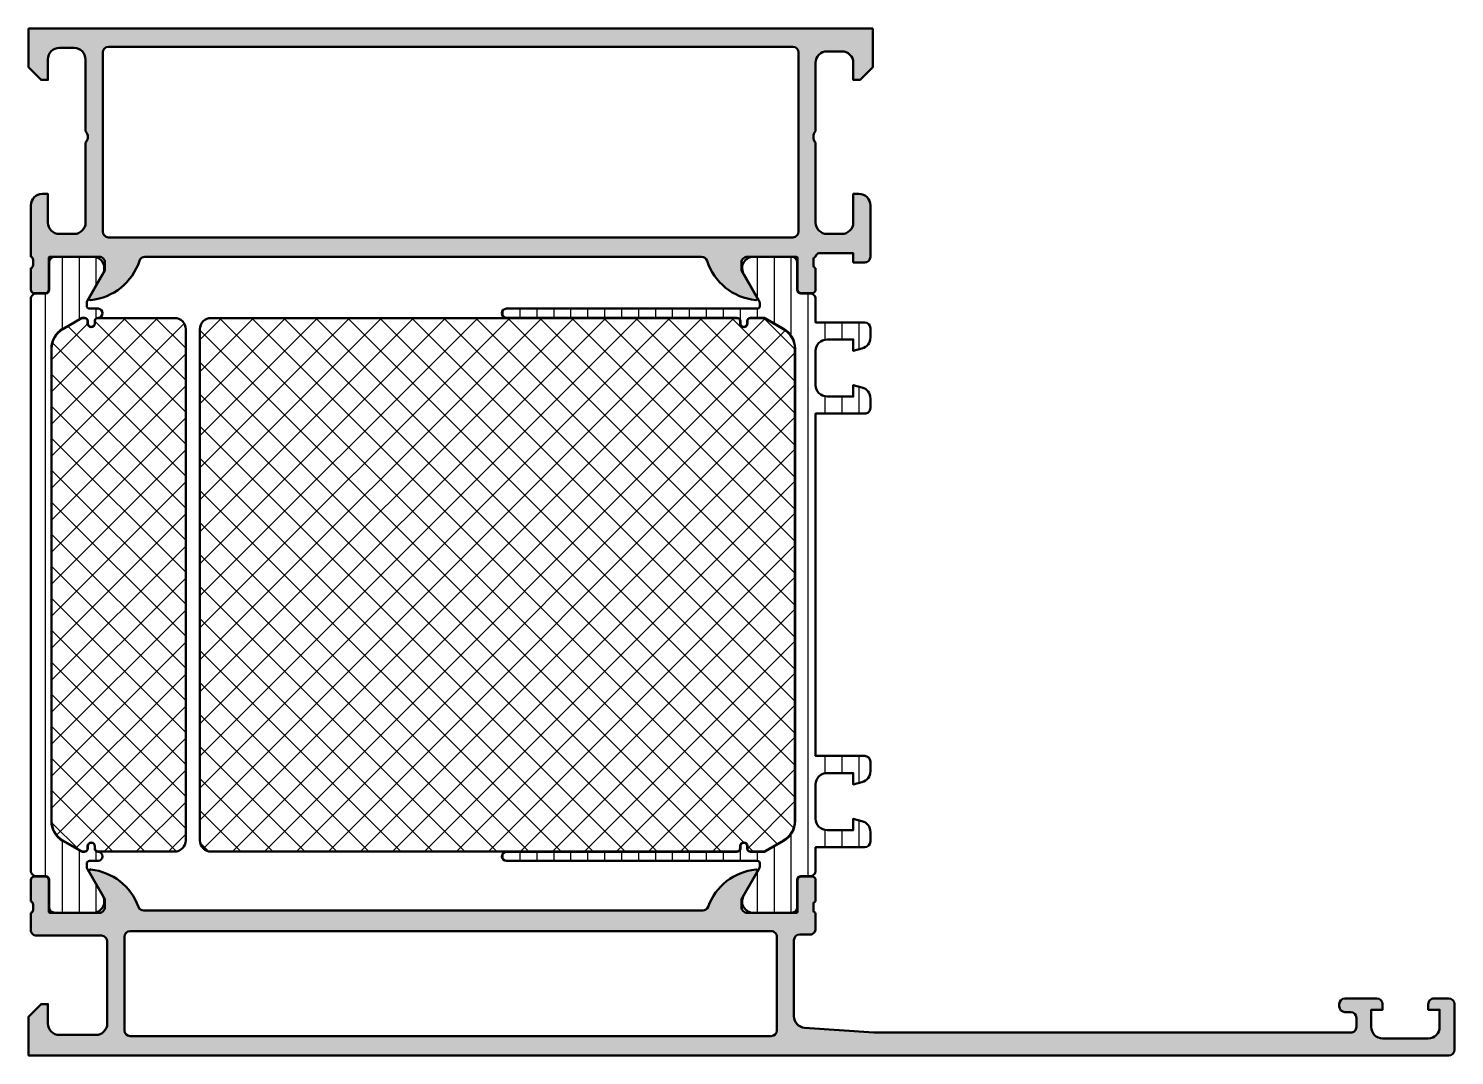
# Model space of a CAD drawing. Extents: x 0 to 125, y 0 to 90.
import ezdxf

# ---------------------------------------------------------------- set-up
doc = ezdxf.new("R2010")
doc.units = 0
for name, color, linetype, lineweight in [('0S-Alu contour', 7, 'Continuous', 50), ('0S-Alu hatch', 252, 'Continuous', 25), ('0S-Plastic contour', 254, 'Continuous', 50), ('0S-Plastic hatch', 253, 'Continuous', 25), ('0S-PT contour', 91, 'Continuous', 50), ('0S-PT hatch', 103, 'Continuous', 25)]:
    doc.layers.add(name, color=color, linetype=linetype, lineweight=lineweight)
pattern_1 = [(135, (0, 0), (-1.403165018917055, -1.403165018917055), []), (225, (0, 0), (1.403165018917055, -1.403165018917055), [])]
pattern_2 = [(90, (0, 0), (-1.4859, 0), [])]

# ---------------------------------------------------------------- blocks, each defined once
blk = doc.blocks.new('442250__46EB0185_D9AA_44B8_A478_DDF43CB1D770_')
at = {"layer": '0S-PT hatch'}
h = blk.add_hatch(dxfattribs=at)
h.set_pattern_fill('ANSI37', color=256, scale=0.625, angle=90, style=0)
h.set_pattern_definition(pattern_1)
edge = h.paths.add_edge_path()
edge.add_line((48.46373916375567, 64.63029503339224), (16.00000000001704, 64.63020331971985))
edge.add_arc((15.99999999999992, 63.65020331971987), 0.9799999999999826, 89.99999999899904, 180)
edge.add_line((15.01999999999994, 63.65020331971987), (15.01999999999994, 18.8497966802817))
edge.add_arc((15.99999997175049, 18.84979665203216), 0.9799999717505482, 179.9999982924527, 269.9999983483891)
edge.add_line((15.99999994350097, 17.86979668028162), (48.4637389539429, 17.86988838867766))
edge.add_line((48.4637389539429, 17.86988838867766), (62.10003318809844, 17.86999291809451))
edge.add_arc((62.10003318809839, 18.14999291809453), 0.2800000000000153, 270.0000000000116, 360)
edge.add_line((62.3800331880984, 18.14999291809459), (62.38003318809846, 18.35056371338082))
edge.add_ellipse((62.69946239281222, 18.35056371338082), major_axis=(-0.3194292047137636, 0), ratio=1, start_angle=180, end_angle=360, ccw=False)
edge.add_line((63.01889159752598, 18.35056371338082), (63.01889159752597, 18.14999291809458))
edge.add_arc((63.29888450317916, 18.14999291809455), 0.279992905653188, 180, 266.4872099681869)
edge.add_line((63.28172895991173, 17.87052607828826), (64.46501280946046, 17.87052607828827))
edge.add_arc((64.46501280946046, 18.05052607828831), 0.1800000000000459, 270, 299.9999999999981)
edge.add_line((64.55501280946048, 17.89464150560707), (66.18999999999998, 18.83860180018667))
edge.add_arc((65.20000000000006, 20.55333209967989), 1.979999999999991, 299.9999999999976, 360)
edge.add_line((67.18000000000005, 20.55333209967982), (67.17999999999999, 61.94666790036881))
edge.add_arc((65.19999999999995, 61.94666790036889), 1.980000000000046, 0, 59.99999999999756)
edge.add_line((66.19000000000004, 63.66139819986208), (64.55501280946048, 64.60535849444156))
edge.add_arc((64.46501280946053, 64.44947392176054), 0.1799999999998163, 59.99999999998587, 89.99999999998644)
edge.add_line((64.46501280946057, 64.62947392176036), (63.2817423082165, 64.62947392175741))
edge.add_arc((63.2988986918934, 64.34999291811812), 0.2800070943674218, 93.51278409638604, 180)
edge.add_line((63.01889159752597, 64.34999291811816), (63.01889159752598, 64.14942212283192))
edge.add_ellipse((62.69892478562439, 64.14942212283192), major_axis=(-0.3199668119015868, 0), ratio=1, start_angle=0, end_angle=180, ccw=False)
edge.add_line((62.37895797372281, 64.14942212283192), (62.37895797372281, 64.34999291807098))
edge.add_arc((62.09855141099128, 64.34999299473101), 0.2804065627315529, 1.56732007246e-05, 89.99998433597528)
edge.add_line((62.0985514876513, 64.63039955746255), (48.46373916375567, 64.63029503339224))
at = {"layer": '0S-PT contour', "color": 7}
for points in [[(48.46373916375567, 64.63029503339224), (16.00000000001704, 64.63020331971985)], [(62.0985514876513, 64.63039955746255), (48.46373916375567, 64.63029503339224)], [(62.37895797372281, 64.14942212283192), (62.37895797372281, 64.34999291807098)], [(63.01889159752597, 64.34999291811816), (63.01889159752598, 64.14942212283192)], [(64.46501280946057, 64.62947392176036), (63.2817423082165, 64.62947392175741)], [(66.19000000000004, 63.66139819986208), (64.55501280946048, 64.60535849444156)], [(15.01999999999994, 63.65020331971987), (15.01999999999994, 18.84979668028169)], [(67.18000000000005, 20.55333209967982), (67.17999999999999, 61.94666790036881)], [(64.55501280946048, 17.89464150560707), (66.18999999999998, 18.83860180018667)], [(15.99999994350097, 17.86979668028162), (48.4637389539429, 17.86988838867766), (62.10003318809844, 17.86999291809451)], [(62.3800331880984, 18.14999291809459), (62.38003318809846, 18.35056371338082)], [(63.01889159752598, 18.35056371338082), (63.01889159752597, 18.14999291809458)], [(63.28172895991173, 17.87052607828826), (64.46501280946046, 17.87052607828827)]]:
    blk.add_lwpolyline(points, dxfattribs=at)
for centre, radius, start, end in [((15.99999999999992, 63.65020331971987), 0.9799999999999826, 89.99999999899904, 180), ((62.09855141099128, 64.34999299473101), 0.2804065627315529, 1.56732007246e-05, 89.99998433597528), ((63.2988986918934, 64.34999291811812), 0.2800070943674218, 93.51278409638604, 180), ((64.46501280946053, 64.44947392176054), 0.1799999999998163, 59.99999999998587, 89.99999999998644), ((65.19999999999995, 61.94666790036889), 1.980000000000046, 0, 59.99999999999756), ((65.20000000000006, 20.55333209967989), 1.979999999999991, 299.9999999999976, 0), ((15.99999997175049, 18.84979665203216), 0.9799999717505482, 179.9999982924527, 269.9999983483891), ((62.10003318809839, 18.14999291809453), 0.2800000000000153, 270.0000000000116, 0), ((63.29888450317916, 18.14999291809455), 0.279992905653188, 180, 266.4872099681869), ((64.46501280946046, 18.05052607828831), 0.1800000000000459, 270, 299.9999999999981)]:
    blk.add_arc(centre, radius, start, end, dxfattribs=at)
at = {"layer": '0S-PT contour', "color": 7, "extrusion": (0, 0, -1)}
for centre, radius, start, end in [((-62.69892478562439, 64.14942212283192), 0.3199668119015868, 180, 0), ((-62.69946239281222, 18.35056371338082), 0.3194292047137637, 0, 180)]:
    blk.add_arc(centre, radius, start, end, dxfattribs=at)
blk = doc.blocks.new('462320__40E64D58_705A_4956_896D_1532412B8178_')
at = {"layer": '0S-Alu hatch'}
h = blk.add_hatch(color=256, dxfattribs=at)
edge = h.paths.add_edge_path()
edge.add_ellipse((68.10000000000002, 3.431119203401289), major_axis=(-0.9999999999999974, 0), ratio=1, start_angle=0, end_angle=85.91438322002472, ccw=False)
edge.add_line((67.10000000000002, 3.43111920340128), (67.1, 10.09999999999999))
edge.add_ellipse((67.6, 10.1), major_axis=(-0.5, 0), ratio=1, start_angle=270, end_angle=360, ccw=False)
edge.add_line((67.6, 10.6), (68.49999999999999, 10.6))
edge.add_arc((68.5, 11.1), 0.5, 269.9999999999984, 360)
edge.add_line((69, 11.09999999999999), (69.00000000000001, 12.49999999999996))
edge.add_ellipse((69.07883644654306, 12.7675205919931), major_axis=(-0.2788950563274501, 0), ratio=1, start_angle=-1.1645893740912925, end_angle=73.58012358050729, ccw=False)
edge.add_line((68.799999, 12.77318899999144), (68.79999899999997, 13.22678299999147))
edge.add_ellipse((69.07886709564316, 13.23244365946848), major_axis=(-0.2789255417371709, 0), ratio=1, start_angle=-73.57540544464479, end_angle=1.1628700728767853, ccw=False)
edge.add_line((68.99999999999999, 13.49998699999144), (69.00000000000001, 15.37999799999997))
edge.add_arc((68.69999999999999, 15.37999799999996), 0.3000000000000256, 0, 90.00000000000273)
edge.add_line((68.69999999999997, 15.67999799999998), (67.72002568095722, 15.67999799999998))
edge.add_arc((67.7200256809572, 15.37999799999996), 0.3000000000000149, 89.99999999999729, 180)
edge.add_line((67.4200256809572, 15.37999799999998), (67.42002568095724, 12.61999999999997))
edge.add_ellipse((67.30002568095723, 12.62), major_axis=(-0.1200000000000045, 0), ratio=1, start_angle=89.99999999999329, end_angle=180, ccw=False)
edge.add_line((67.30002568095722, 12.49999999999999), (62.99999999999995, 12.49999999999999))
edge.add_ellipse((62.99999999999992, 12.99999999999992), major_axis=(-0.4999999999999325, 0), ratio=1, start_angle=0, end_angle=90.00000000000318, ccw=False)
edge.add_line((62.49999999999999, 12.99999999999988), (62.50000000000004, 13.69999999999994))
edge.add_line((62.50000000000004, 13.69999999999994), (63.88149545762224, 16.09282032302726))
edge.add_arc((63.76188021535142, 16.16188021535142), 0.1381197846484381, 330.0000000000289, 456.0127701438561)
edge.add_arc((64.27116275502874, 11.32674727786205), 4.999999999998759, 96.01277014383926, 160.087090314012)
edge.add_ellipse((59.10000000000001, 13.20000000000093), major_axis=(-0.5000000000009809, 0), ratio=1, start_angle=89.99999999999511, end_angle=160.0870903140032, ccw=False)
edge.add_line((59.09999999999996, 12.69999999999995), (10.10000000000018, 12.70000000000003))
edge.add_ellipse((10.1000000000004, 13.20000000000052), major_axis=(-0.5000000000004956, 0), ratio=1, start_angle=19.91290968596462, end_angle=89.99999999997442, ccw=False)
edge.add_arc((4.928837244971571, 11.32674727786149), 4.999999999999381, 19.91290968599246, 83.98722985616362)
edge.add_arc((5.438119784648677, 16.16188021535139), 0.138119784648574, 83.98722985613607, 209.9999999999619)
edge.add_line((5.318504542377729, 16.09282032302718), (6.700000000000023, 13.70000000000005))
edge.add_line((6.700000000000023, 13.70000000000005), (6.70000000000008, 12.99999999999994))
edge.add_ellipse((6.200000000000106, 12.99999999999996), major_axis=(-0.4999999999999734, 0), ratio=1, start_angle=89.9999999999975, end_angle=180, ccw=False)
edge.add_line((6.200000000000085, 12.49999999999999), (1.89997431904267, 12.5))
edge.add_ellipse((1.899974319042669, 12.61999999999992), major_axis=(-0.1199999999999157, 0), ratio=1, start_angle=0, end_angle=90.00000000000051, ccw=False)
edge.add_line((1.779974319042754, 12.61999999999992), (1.779974319042753, 15.37999799999991))
edge.add_arc((1.479974319042749, 15.37999799999991), 0.300000000000004, 0, 90.00000000000026)
edge.add_line((1.479974319042748, 15.67999799999992), (0.4999999999999677, 15.67999799999992))
edge.add_arc((0.4999999999999676, 15.37999799999992), 0.3000000000000007, 89.99999999999999, 180)
edge.add_line((0.1999999999999669, 15.37999799999992), (0.199999999999967, 13.4999869999914))
edge.add_ellipse((0.1211329043567993, 13.23244365946847), major_axis=(-0.2789255417371491, 0), ratio=1, start_angle=178.8371299271139, end_angle=253.57540544464518, ccw=False)
edge.add_line((0.4000009999999671, 13.22678299999141), (0.4000009999999673, 12.7731889999914))
edge.add_ellipse((0.1211635534569229, 12.76752059199303), major_axis=(-0.2788950563274315, 0), ratio=1, start_angle=106.4198764194924, end_angle=181.1645893740976, ccw=False)
edge.add_line((0.1999999999999665, 12.49999999999992), (0.200000000000017, 11))
edge.add_arc((0.7000000000000158, 11), 0.4999999999999988, 180, 270.0000000000001)
edge.add_line((0.7000000000000169, 10.5), (6.399999999999999, 10.5))
edge.add_ellipse((6.399999999999998, 10), major_axis=(-0.5000000000000018, 0), ratio=1, start_angle=180, end_angle=269.9999999999999, ccw=False)
edge.add_line((6.9, 9.999999999999995), (6.899999999999971, 2.800000000000011))
edge.add_ellipse((5.899999999999972, 2.800000000000011), major_axis=(-0.9999999999999991, 0), ratio=1, start_angle=90, end_angle=180, ccw=False)
edge.add_line((5.899999999999971, 1.800000000000011), (2.699999999999988, 1.800000000000011))
edge.add_ellipse((2.699999999999989, 2.800000000000012), major_axis=(-1, 0), ratio=1, start_angle=0, end_angle=90, ccw=False)
edge.add_line((1.699999999999988, 2.800000000000011), (1.699999999999988, 4.5))
edge.add_line((1.699999999999988, 4.5), (1.099999999999995, 4.5))
edge.add_line((1.099999999999995, 4.5), (0, 3.400000000000005))
edge.add_line((0, 3.400000000000005), (0, 0))
edge.add_line((0, 0), (124.5, 0))
edge.add_arc((124.5, 0.4999999999999992), 0.4999999999999992, 270, 360)
edge.add_line((125, 0.499999999999998), (125, 4.499999999999996))
edge.add_arc((124.4999999999999, 4.499999999999976), 0.5000000000000285, 0, 90)
edge.add_line((124.4999999999999, 5.000000000000005), (123.2, 4.999999999999999))
edge.add_arc((123.2, 4.499999999999995), 0.5000000000000036, 89.99999999999837, 180)
edge.add_line((122.7, 4.500000000000002), (122.7, 3.999999999999998))
edge.add_line((122.7, 3.999999999999998), (123.7, 3.999999999999998))
edge.add_line((123.7, 3.999999999999998), (123.7, 2.499999999999976))
edge.add_ellipse((122.7, 2.499999999999992), major_axis=(-1, 0), ratio=1, start_angle=90, end_angle=180, ccw=False)
edge.add_line((122.7, 1.499999999999998), (118.7, 1.499999999999999))
edge.add_ellipse((118.7, 2.49999999999998), major_axis=(-0.9999999999999813, 0), ratio=1, start_angle=0, end_angle=90.0000000000008, ccw=False)
edge.add_line((117.7, 2.49999999999999), (117.7, 3.999999999999999))
edge.add_line((117.7, 3.999999999999999), (118.7, 3.999999999999999))
edge.add_line((118.7, 3.999999999999999), (118.7, 4.499999999999991))
edge.add_arc((118.2, 4.499999999999996), 0.5, 0, 90)
edge.add_line((118.2, 4.999999999999996), (115.3999999999999, 5))
edge.add_arc((115.4, 4.500000000000018), 0.4999999999999814, 90.0000000000016, 180)
edge.add_line((114.9, 4.500000000000006), (114.9, 4.299999999999992))
edge.add_arc((115.4, 4.299999999999987), 0.5, 180, 269.9999999999984)
edge.add_line((115.4, 3.799999999999987), (115.9, 3.799999999999998))
edge.add_ellipse((115.9, 3.299999999999995), major_axis=(-0.5000000000000031, 0), ratio=1, start_angle=180, end_angle=270, ccw=False)
edge.add_line((116.3999999999999, 3.300000000000021), (116.4, 2.499999999999997))
edge.add_ellipse((115.9, 2.499999999999983), major_axis=(-0.4999999999999716, 0), ratio=1, start_angle=89.99999999999511, end_angle=180, ccw=False)
edge.add_line((115.9, 2.000000000000011), (74.10000000000002, 2.000000000000001))
edge.add_line((74.10000000000002, 2.000000000000001), (68.0287529500121, 2.433660503570557))
edge = h.paths.add_edge_path()
edge.add_line((8.900000000000006, 10.9), (65.10000000000001, 10.89999999999995))
edge.add_ellipse((65.10000000000004, 10.39999999999997), major_axis=(-0.4999999999999716, 0), ratio=1, start_angle=180, end_angle=270.00000000000324, ccw=False)
edge.add_line((65.60000000000001, 10.4), (65.60000000000001, 2.200000000000006))
edge.add_ellipse((65.1, 2.200000000000009), major_axis=(-0.5000000000000103, 0), ratio=1, start_angle=90, end_angle=180, ccw=False)
edge.add_line((65.1, 1.699999999999999), (8.900000000000006, 1.699999999999998))
edge.add_ellipse((8.900000000000006, 2.199999999999998), major_axis=(-0.5, 0), ratio=1, start_angle=0, end_angle=89.99999999999977, ccw=False)
edge.add_line((8.400000000000006, 2.199999999999999), (8.400000000000002, 10.4))
edge.add_ellipse((8.900000000000006, 10.4), major_axis=(-0.5000000000000036, 0), ratio=1, start_angle=270, end_angle=360, ccw=False)
at = {"layer": '0S-Alu contour', "color": 7}
for points in [[(0.1999999999999669, 15.37999799999992), (0.199999999999967, 13.4999869999914)], [(1.479974319042748, 15.67999799999992), (0.4999999999999677, 15.67999799999992)], [(1.779974319042754, 12.61999999999992), (1.779974319042753, 15.37999799999991)], [(5.318504542377729, 16.09282032302718), (6.700000000000023, 13.70000000000005), (6.70000000000008, 12.99999999999994)], [(62.49999999999999, 12.99999999999988), (62.50000000000004, 13.69999999999994), (63.88149545762224, 16.09282032302726)], [(67.4200256809572, 15.37999799999998), (67.42002568095724, 12.61999999999997)], [(68.69999999999997, 15.67999799999998), (67.72002568095722, 15.67999799999998)], [(68.99999999999999, 13.49998699999144), (69.00000000000001, 15.37999799999997)], [(0.4000009999999671, 13.22678299999141), (0.4000009999999673, 12.7731889999914)], [(59.09999999999996, 12.69999999999995), (10.10000000000018, 12.70000000000003)], [(68.799999, 12.77318899999144), (68.79999899999997, 13.22678299999147)], [(0.1999999999999665, 12.49999999999992), (0.200000000000017, 11)], [(6.200000000000085, 12.49999999999999), (1.89997431904267, 12.5)], [(67.30002568095722, 12.49999999999999), (62.99999999999995, 12.49999999999999)], [(69, 11.09999999999999), (69.00000000000001, 12.49999999999996)], [(0.7000000000000169, 10.5), (6.399999999999999, 10.5)], [(8.400000000000006, 2.199999999999999), (8.400000000000002, 10.4)], [(8.900000000000006, 10.9), (65.10000000000001, 10.89999999999995)], [(65.60000000000001, 10.4), (65.60000000000001, 2.200000000000005)], [(67.10000000000002, 3.43111920340128), (67.1, 10.09999999999999)], [(67.6, 10.6), (68.49999999999999, 10.6)], [(6.9, 9.999999999999995), (6.899999999999971, 2.800000000000011)], [(1.699999999999988, 2.800000000000011), (1.699999999999988, 4.5), (1.099999999999995, 4.5), (0, 3.400000000000005), (0, 0), (124.5, 0)], [(114.9, 4.500000000000006), (114.9, 4.299999999999992)], [(118.2, 4.999999999999996), (115.3999999999999, 5)], [(115.4, 3.799999999999987), (115.9, 3.799999999999998)], [(117.7, 2.49999999999999), (117.7, 3.999999999999999), (118.7, 3.999999999999999), (118.7, 4.499999999999991)], [(122.7, 4.500000000000002), (122.7, 3.999999999999998), (123.7, 3.999999999999998), (123.7, 2.499999999999976)], [(124.4999999999999, 5.000000000000005), (123.2, 4.999999999999999)], [(125, 0.499999999999998), (125, 4.499999999999996)], [(116.3999999999999, 3.300000000000021), (116.4, 2.499999999999997)], [(5.899999999999971, 1.800000000000011), (2.699999999999988, 1.800000000000011)], [(65.1, 1.699999999999999), (8.900000000000002, 1.699999999999998)], [(115.9, 2.000000000000011), (74.10000000000002, 2.000000000000001), (68.0287529500121, 2.433660503570557)], [(122.7, 1.499999999999998), (118.7, 1.499999999999999)]]:
    blk.add_lwpolyline(points, dxfattribs=at)
for centre, radius, start, end in [((5.438119784648677, 16.16188021535139), 0.138119784648574, 83.98722985613607, 209.9999999999619), ((4.928837244971571, 11.32674727786149), 4.999999999999381, 19.91290968599246, 83.98722985616362), ((64.27116275502874, 11.32674727786205), 4.999999999998759, 96.01277014383926, 160.087090314012), ((63.76188021535142, 16.16188021535142), 0.1381197846484381, 330.0000000000289, 96.01277014385606), ((0.4999999999999676, 15.37999799999992), 0.3000000000000007, 89.99999999999999, 180), ((1.479974319042749, 15.37999799999991), 0.300000000000004, 0, 90.00000000000026), ((67.7200256809572, 15.37999799999996), 0.3000000000000149, 89.99999999999729, 180), ((68.69999999999999, 15.37999799999996), 0.3000000000000256, 0, 90.00000000000273), ((0.7000000000000158, 11), 0.4999999999999988, 180, 270.0000000000001), ((68.5, 11.1), 0.5, 269.9999999999984, 0), ((115.4, 4.500000000000018), 0.4999999999999814, 90.0000000000016, 180), ((115.4, 4.299999999999987), 0.5, 180, 269.9999999999984), ((118.2, 4.499999999999996), 0.5, 0, 90), ((123.2, 4.499999999999995), 0.5000000000000036, 89.99999999999837, 180), ((124.4999999999999, 4.499999999999976), 0.5000000000000285, 0, 90), ((124.5, 0.4999999999999992), 0.4999999999999992, 270, 0)]:
    blk.add_arc(centre, radius, start, end, dxfattribs=at)
at = {"layer": '0S-Alu contour', "color": 7, "extrusion": (0, 0, -1)}
for centre, radius, start, end in [((-0.1211329043567993, 13.23244365946847), 0.2789255417371491, 106.4245945553548, 181.1628700728862), ((-0.1211635534569229, 12.76752059199303), 0.2788950563274315, 178.8354106259024, 253.5801235805076), ((-1.899974319042669, 12.61999999999992), 0.1199999999999157, 269.9999999999995, 0), ((-6.200000000000106, 12.99999999999996), 0.4999999999999734, 180, 270.0000000000025), ((-10.1000000000004, 13.20000000000052), 0.5000000000004956, 270.0000000000256, 340.0870903140354), ((-59.10000000000001, 13.20000000000093), 0.5000000000009809, 199.9129096859968, 270.0000000000049), ((-62.99999999999992, 12.99999999999992), 0.4999999999999325, 269.9999999999968, 0), ((-67.30002568095723, 12.62), 0.1200000000000045, 180, 270.0000000000068), ((-69.07883644654306, 12.7675205919931), 0.2788950563274501, 286.4198764194927, 1.16458937409129), ((-69.07886709564316, 13.23244365946848), 0.2789255417371709, 358.8371299271232, 73.57540544464477), ((-6.399999999999998, 10), 0.5000000000000018, 90.0000000000001, 180), ((-8.900000000000006, 10.4), 0.5000000000000036, 0, 90), ((-65.10000000000004, 10.39999999999997), 0.4999999999999716, 89.99999999999675, 180), ((-67.6, 10.1), 0.5, 0, 90), ((-115.9, 3.299999999999995), 0.5000000000000031, 90, 180), ((-2.699999999999989, 2.800000000000012), 1, 270.0000000000001, 0), ((-5.899999999999972, 2.800000000000011), 0.9999999999999991, 180, 270.0000000000001), ((-68.10000000000002, 3.431119203401289), 0.9999999999999974, 274.0856167799754, 0), ((-8.900000000000006, 2.199999999999998), 0.5, 270.0000000000002, 0), ((-65.1, 2.200000000000009), 0.5000000000000103, 180, 270), ((-115.9, 2.499999999999983), 0.4999999999999716, 180, 270.0000000000049), ((-118.7, 2.49999999999998), 0.9999999999999813, 269.9999999999992, 0), ((-122.7, 2.499999999999992), 1, 180, 270)]:
    blk.add_arc(centre, radius, start, end, dxfattribs=at)
blk = doc.blocks.new('284603__C738B774_F25B_4A2E_A7C9_7FFF41628965___524F543E_5144_43F8_AD84_D406063B0D5F_')
at = {"layer": '0S-Plastic hatch'}
h = blk.add_hatch(dxfattribs=at)
h.set_pattern_fill('ANSI31', color=256, scale=0.4680000000000001, angle=45, style=0)
h.set_pattern_definition(pattern_2)
edge = h.paths.add_edge_path()
edge.add_arc((72.79999999999998, 57.58074922337506), 1.000000000000028, 0, 75.00000000000094)
edge.add_line((73.0588190451025, 58.54667504966417), (72.30000000000001, 58.75000000000072))
edge.add_line((72.30000000000001, 58.75000000000072), (72.30000000000001, 57.75000000000073))
edge.add_line((72.30000000000001, 57.75000000000073), (70, 57.75000000000073))
edge.add_ellipse((70.00000000000003, 58.75000000000075), major_axis=(-1.000000000000028, 0), ratio=1, start_angle=0, end_angle=89.9999999999983, ccw=False)
edge.add_line((69, 58.75000000000072), (69, 61.75000000000071))
edge.add_ellipse((70, 61.75000000000073), major_axis=(-1, 0), ratio=1, start_angle=270, end_angle=360, ccw=False)
edge.add_line((70, 62.75000000000073), (72.30000000000001, 62.75000000000073))
edge.add_line((72.30000000000001, 62.75000000000073), (72.30000000000001, 61.75000000000072))
edge.add_line((72.30000000000001, 61.75000000000072), (73.05881904510255, 61.95332495033735))
edge.add_arc((72.80000000000007, 62.91925077662637), 0.9999999999999403, 284.9999999999988, 360)
edge.add_line((73.80000000000001, 62.91925077662636), (73.80000000000001, 63.75000000000073))
edge.add_arc((73.30000000000001, 63.75000000000071), 0.5, 0, 90)
edge.add_line((73.30000000000001, 64.25000000000071), (69, 64.25000000000072))
edge.add_line((69, 64.25000000000072), (69, 66.29000567890996))
edge.add_arc((68.50000267890202, 66.29000567890996), 0.4999973210979789, 0, 90.00030698202455)
edge.add_line((68.49999999999282, 66.79000300000078), (67.68966866665949, 66.79000300000078))
edge.add_ellipse((67.6896686666595, 67.0900030000008), major_axis=(-0.3000000000000256, 0), ratio=1, start_angle=0, end_angle=89.99999999999733, ccw=False)
edge.add_line((67.38966866665947, 67.09000300000076), (67.3900006170565, 69.49000138293707))
edge.add_arc((66.89000463961789, 69.49000402256215), 0.4999959774455833, 359.9996975182267, 450.000302481185)
edge.add_line((66.89000199999282, 69.99000000000076), (63.41346050189333, 69.99000000000076))
edge.add_arc((63.55577115088467, 69.00018192527791), 0.9999960709244732, 98.18160805189945, 212.7270160998393)
edge.add_line((62.71451850189332, 68.45954700000078), (64.03301271673038, 66.17584771739298))
edge.add_ellipse((63.59999999999982, 65.92584774309336), major_axis=(-0.5000000000002004, 0), ratio=1, start_angle=180, end_angle=209.9999965993426, ccw=False)
edge.add_line((64.10000000000002, 65.92584774309344), (64.10000000000002, 65.65000000000067))
edge.add_ellipse((63.90000000000043, 65.65000000000073), major_axis=(-0.1999999999995978, 0), ratio=1, start_angle=90.00000000000199, end_angle=180, ccw=False)
edge.add_line((63.90000000000043, 65.45000000000113), (41.89941249254695, 65.45000000000078))
edge.add_arc((41.89941249254696, 65.05020331969621), 0.3997966803045756, 90.00000000000102, 270.000000000001)
edge.add_line((41.89941249254697, 64.65040663939163), (62.10006721427486, 64.64947655464816))
edge.add_ellipse((62.1000331880985, 64.34947655657784), major_axis=(-0.2999999999999539, 0), ratio=1, start_angle=180, end_angle=269.99350147899173, ccw=False)
edge.add_line((62.40003318809846, 64.34947655657783), (62.40003318809846, 64.14996681194968))
edge.add_arc((62.70000000000002, 64.14996681194968), 0.2999668119015553, 180, 360)
edge.add_line((62.99996681190157, 64.14996681194968), (62.99996681190156, 64.3494739217603))
edge.add_ellipse((63.29996681190158, 64.34947392176034), major_axis=(-0.3000000000000184, 0), ratio=1, start_angle=270.00000000001353, end_angle=360, ccw=False)
edge.add_line((63.29996681190151, 64.64947392176036), (64.46501280946038, 64.64947392176036))
edge.add_ellipse((64.46501280946042, 64.44947392176049), major_axis=(-0.1999999999998749, 0), ratio=1, start_angle=239.999999999983, end_angle=270.0000000000122, ccw=False)
edge.add_line((64.56501280946041, 64.62267900251723), (66.19999999999999, 63.67871870793777))
edge.add_ellipse((65.19999999999997, 61.94666790036887), major_axis=(-2.000000000000023, 0), ratio=1, start_angle=180, end_angle=239.9999999999999, ccw=False)
edge.add_line((67.19999999999997, 61.94666790036881), (67.20000000000005, 20.55333209967982))
edge.add_ellipse((65.20000000000013, 20.55333209967981), major_axis=(-1.999999999999914, 0), ratio=1, start_angle=119.99999999999861, end_angle=180, ccw=False)
edge.add_line((66.20000000000005, 18.82128129211098), (64.56501280946048, 17.87732099753138))
edge.add_ellipse((64.46501280946046, 18.05052607828828), major_axis=(-0.2000000000000167, 0), ratio=1, start_angle=90, end_angle=120.0000000000048, ccw=False)
edge.add_line((64.46501280946046, 17.85052607828826), (63.2999668118544, 17.85052607828827))
edge.add_ellipse((63.29996681185438, 18.15052607824108), major_axis=(-0.2999999999528136, 0), ratio=1, start_angle=0, end_angle=90.00000000000409, ccw=False)
edge.add_line((62.99996681190157, 18.15052607824104), (62.99996681190157, 18.35003318805165))
edge.add_arc((62.70000000000002, 18.35003318805171), 0.2999668119015553, 0, 180)
edge.add_line((62.40003318809846, 18.35003318805177), (62.40003318809846, 18.15052344342364))
edge.add_ellipse((62.10003461429092, 18.15052344342359), major_axis=(-0.2999985738075352, 0), ratio=1, start_angle=90.00649852102413, end_angle=180, ccw=False)
edge.add_line((62.1000686403056, 17.85052487154568), (41.8996158122424, 17.85000000000074))
edge.add_arc((41.8996158122424, 17.45000000000071), 0.4000000000000341, 90, 270)
edge.add_line((41.8996158122424, 17.05000000000068), (63.90000000000004, 17.05000000000068))
edge.add_ellipse((63.90000000000008, 16.85000000000074), major_axis=(-0.1999999999999389, 0), ratio=1, start_angle=180, end_angle=270.00000000001427, ccw=False)
edge.add_line((64.10000000000002, 16.85000000000075), (64.10000000000002, 16.57415225690801))
edge.add_ellipse((63.60008549242182, 16.57412934928535), major_axis=(-0.4999145081030458, 0), ratio=1, start_angle=150.0026288697494, end_angle=180.0026254691847, ccw=False)
edge.add_line((64.03303562435065, 16.32419195977604), (62.71451850189333, 14.04045300000066))
edge.add_arc((63.55577115088468, 13.49981807472351), 0.9999960709244718, 147.2729839001593, 261.8183919481001)
edge.add_line((63.41346050189333, 12.51000000000067), (66.89000199999282, 12.51000000000067))
edge.add_arc((66.89000463961789, 13.00999597743929), 0.4999959774455886, 269.9996975188149, 360.0003024817733)
edge.add_line((67.3900006170565, 13.00999861706438), (67.38966866665947, 15.40999700000066))
edge.add_ellipse((67.68966866665949, 15.40999700000066), major_axis=(-0.3000000000000114, 0), ratio=1, start_angle=270, end_angle=360, ccw=False)
edge.add_line((67.68966866665949, 15.70999700000067), (68.49999999999282, 15.70999700000067))
edge.add_arc((68.50000267890202, 16.20999432109146), 0.4999973210979719, 269.9996930179755, 360)
edge.add_line((68.99999999999999, 16.20999432109146), (69, 18.25000000000072))
edge.add_line((69, 18.25000000000072), (73.30000000000001, 18.25000000000072))
edge.add_arc((73.30000000000001, 18.75000000000072), 0.5, 270, 360)
edge.add_line((73.80000000000001, 18.75000000000072), (73.80000000000001, 19.5807492233751))
edge.add_arc((72.80000000000001, 19.58074922337512), 1, 0, 74.99999999999878)
edge.add_line((73.05881904510255, 20.54667504966419), (72.30000000000001, 20.75000000000073))
edge.add_line((72.30000000000001, 20.75000000000073), (72.30000000000001, 19.75000000000073))
edge.add_line((72.30000000000001, 19.75000000000073), (70, 19.75000000000072))
edge.add_ellipse((69.99999999999999, 20.75000000000072), major_axis=(-0.9999999999999928, 0), ratio=1, start_angle=0, end_angle=90.0000000000008, ccw=False)
edge.add_line((69, 20.75000000000073), (69, 23.75000000000072))
edge.add_ellipse((69.99999999999999, 23.75000000000073), major_axis=(-0.9999999999999857, 0), ratio=1, start_angle=269.9999999999992, end_angle=360, ccw=False)
edge.add_line((70, 24.75000000000072), (72.30000000000001, 24.75000000000072))
edge.add_line((72.30000000000001, 24.75000000000072), (72.30000000000001, 23.75000000000072))
edge.add_line((72.30000000000001, 23.75000000000072), (73.05881904510255, 23.95332495033726))
edge.add_arc((72.80000000000001, 24.91925077662633), 1.000000000000002, 285.0000000000012, 360)
edge.add_line((73.80000000000003, 24.91925077662636), (73.80000000000001, 25.75000000000073))
edge.add_arc((73.30000000000001, 25.75000000000073), 0.5, 0, 90)
edge.add_line((73.30000000000001, 26.25000000000073), (69, 26.25000000000073))
edge.add_line((69, 26.25000000000073), (69, 56.25000000000072))
edge.add_line((69, 56.25000000000072), (73.3, 56.25000000000072))
edge.add_arc((73.30000000000003, 56.75000000000072), 0.5, 269.9999999999968, 360)
edge.add_line((73.80000000000003, 56.75000000000071), (73.80000000000001, 57.58074922337509))
at = {"layer": '0S-Plastic contour', "color": 7}
for points in [[(66.89000199999282, 69.99000000000076), (63.41346050189333, 69.99000000000076)], [(67.38966866665947, 67.09000300000076), (67.3900006170565, 69.49000138293707)], [(62.71451850189332, 68.45954700000078), (64.03301271673038, 66.17584771739298)], [(68.49999999999282, 66.79000300000078), (67.68966866665949, 66.79000300000078)], [(73.30000000000001, 64.25000000000071), (69, 64.25000000000072), (69, 66.29000567890996)], [(63.90000000000043, 65.45000000000113), (41.89941249254695, 65.45000000000078)], [(64.10000000000002, 65.92584774309344), (64.10000000000002, 65.65000000000067)], [(41.89941249254697, 64.65040663939163), (62.10006721427486, 64.64947655464816)], [(62.40003318809846, 64.34947655657783), (62.40003318809846, 64.14996681194968)], [(62.99996681190157, 64.14996681194968), (62.99996681190156, 64.3494739217603)], [(63.29996681190151, 64.64947392176036), (64.46501280946038, 64.64947392176036)], [(64.56501280946041, 64.62267900251723), (66.19999999999999, 63.67871870793777)], [(70, 62.75000000000073), (72.30000000000001, 62.75000000000073), (72.30000000000001, 61.75000000000072), (73.05881904510255, 61.95332495033735)], [(73.80000000000001, 62.91925077662636), (73.80000000000001, 63.75000000000073)], [(67.19999999999997, 61.94666790036881), (67.20000000000005, 20.55333209967982)], [(69, 58.75000000000072), (69, 61.75000000000071)], [(73.0588190451025, 58.54667504966417), (72.30000000000001, 58.75000000000072), (72.30000000000001, 57.75000000000073), (70, 57.75000000000073)], [(73.80000000000003, 56.75000000000071), (73.80000000000001, 57.58074922337509)], [(73.30000000000001, 26.25000000000073), (69, 26.25000000000073), (69, 56.25000000000072), (73.3, 56.25000000000072)], [(73.80000000000003, 24.91925077662636), (73.80000000000001, 25.75000000000073)], [(70, 24.75000000000072), (72.30000000000001, 24.75000000000072), (72.30000000000001, 23.75000000000072), (73.05881904510255, 23.95332495033726)], [(69, 20.75000000000073), (69, 23.75000000000072)], [(73.05881904510255, 20.54667504966419), (72.30000000000001, 20.75000000000073), (72.30000000000001, 19.75000000000073), (70, 19.75000000000072)], [(66.20000000000005, 18.82128129211098), (64.56501280946048, 17.87732099753138)], [(73.80000000000001, 18.75000000000072), (73.80000000000001, 19.5807492233751)], [(62.1000686403056, 17.85052487154568), (41.8996158122424, 17.85000000000074)], [(62.40003318809846, 18.35003318805177), (62.40003318809846, 18.15052344342364)], [(62.99996681190157, 18.15052607824104), (62.99996681190157, 18.35003318805165)], [(64.46501280946046, 17.85052607828826), (63.2999668118544, 17.85052607828827)], [(68.99999999999999, 16.20999432109146), (69, 18.25000000000072), (73.30000000000001, 18.25000000000072)], [(41.8996158122424, 17.05000000000068), (63.90000000000004, 17.05000000000068)], [(64.03303562435065, 16.32419195977604), (62.71451850189333, 14.04045300000066)], [(64.10000000000002, 16.85000000000075), (64.10000000000002, 16.57415225690801)], [(67.3900006170565, 13.00999861706438), (67.38966866665947, 15.40999700000066)], [(67.68966866665949, 15.70999700000067), (68.49999999999282, 15.70999700000067)], [(63.41346050189333, 12.51000000000067), (66.89000199999282, 12.51000000000067)]]:
    blk.add_lwpolyline(points, dxfattribs=at)
for centre, radius, start, end in [((63.55577115088467, 69.00018192527791), 0.9999960709244732, 98.18160805189945, 212.7270160998393), ((66.89000463961789, 69.49000402256215), 0.4999959774455833, 359.9996975182267, 90.00030248118505), ((68.50000267890202, 66.29000567890996), 0.4999973210979789, 0, 90.00030698202455), ((41.89941249254696, 65.05020331969621), 0.3997966803045756, 90.00000000000102, 270.000000000001), ((62.70000000000002, 64.14996681194968), 0.2999668119015553, 180, 0), ((73.30000000000001, 63.75000000000071), 0.5, 0, 90), ((72.80000000000007, 62.91925077662637), 0.9999999999999403, 284.9999999999988, 0), ((72.79999999999998, 57.58074922337506), 1.000000000000028, 0, 75.00000000000094), ((73.30000000000003, 56.75000000000072), 0.5, 269.9999999999968, 0), ((73.30000000000001, 25.75000000000073), 0.5, 0, 90), ((72.80000000000001, 24.91925077662633), 1.000000000000002, 285.0000000000012, 0), ((72.80000000000001, 19.58074922337512), 1, 0, 74.99999999999878), ((41.8996158122424, 17.45000000000071), 0.4000000000000341, 90, 270), ((62.70000000000002, 18.35003318805171), 0.2999668119015553, 0, 180), ((73.30000000000001, 18.75000000000072), 0.5, 270, 0), ((68.50000267890202, 16.20999432109146), 0.4999973210979719, 269.9996930179755, 0), ((63.55577115088468, 13.49981807472351), 0.9999960709244718, 147.2729839001593, 261.8183919481001), ((66.89000463961789, 13.00999597743929), 0.4999959774455886, 269.9996975188149, 0.0003024817733149)]:
    blk.add_arc(centre, radius, start, end, dxfattribs=at)
at = {"layer": '0S-Plastic contour', "color": 7, "extrusion": (0, 0, -1)}
for centre, radius, start, end in [((-67.6896686666595, 67.0900030000008), 0.3000000000000256, 270.0000000000027, 0), ((-63.90000000000043, 65.65000000000073), 0.1999999999995978, 180, 269.999999999998), ((-63.59999999999982, 65.92584774309336), 0.5000000000002004, 150.0000034006574, 180), ((-62.1000331880985, 64.34947655657784), 0.2999999999999539, 90.00649852100825, 180), ((-63.29996681190158, 64.34947392176034), 0.3000000000000185, 0, 89.99999999998644), ((-64.46501280946042, 64.44947392176049), 0.1999999999998749, 89.99999999998779, 120.000000000017), ((-65.19999999999997, 61.94666790036887), 2.000000000000023, 120.0000000000001, 180), ((-70, 61.75000000000073), 1, 0, 90), ((-70.00000000000003, 58.75000000000075), 1.000000000000028, 270.0000000000017, 0), ((-69.99999999999999, 23.75000000000073), 0.9999999999999857, 0, 90.00000000000081), ((-65.20000000000013, 20.55333209967981), 1.999999999999914, 180, 240.0000000000014), ((-69.99999999999999, 20.75000000000072), 0.9999999999999928, 269.9999999999992, 0), ((-62.10003461429092, 18.15052344342359), 0.2999985738075352, 180, 269.9935014789759), ((-63.29996681185438, 18.15052607824108), 0.2999999999528136, 269.9999999999959, 0), ((-64.46501280946046, 18.05052607828828), 0.2000000000000167, 239.9999999999952, 270), ((-63.90000000000008, 16.85000000000074), 0.1999999999999389, 89.99999999998575, 180), ((-63.60008549242182, 16.57412934928535), 0.4999145081030458, 179.9973745308153, 209.9973711302506), ((-67.68966866665949, 15.40999700000066), 0.3000000000000114, 0, 90)]:
    blk.add_arc(centre, radius, start, end, dxfattribs=at)
blk = doc.blocks.new('345180__D2E89911_F182_43EC_9AFD_C70841361B61_')
at = {"layer": '0S-Alu hatch'}
h = blk.add_hatch(color=256, dxfattribs=at)
edge = h.paths.add_edge_path()
edge.add_line((73.9998425233399, 90.00066419843188), (-5.9616241e-09, 90.00066419843188))
edge.add_line((-5.9616241e-09, 90.00066419843188), (-5.9616383e-09, 86.60066263631872))
edge.add_line((-5.9616383e-09, 86.60066263631872), (1.099975579975918, 85.50066440061617))
edge.add_line((1.099975579975918, 85.50066440061617), (1.6999816834915, 85.50066440061617))
edge.add_line((1.6999816834915, 85.50066440061617), (1.699981683491515, 87.30067484334992))
edge.add_ellipse((2.700038651642227, 87.30061787519922), major_axis=(-1.000056969773305, 0), ratio=1, start_angle=270.0032638486652, end_angle=359.996736151318, ccw=False)
edge.add_line((2.699981683491486, 88.30067484334994), (3.999969476460236, 88.30067484334994))
edge.add_ellipse((3.999963407317569, 87.30066877420728), major_axis=(-1.000006069161088, 0), ratio=1, start_angle=180.0003477333174, end_angle=269.99965226585033, ccw=False)
edge.add_line((4.999969476460236, 87.30067484333543), (4.999969476460236, 81.00066392377902))
edge.add_ellipse((4.474993684127793, 80.50066392377903), major_axis=(-0.7249824705019261, 0), ratio=1, start_angle=136.3958616163861, end_angle=223.604138383614, ccw=False)
edge.add_line((4.999969476460236, 80.00066392377902), (4.999969476460236, 73.00066392377903))
edge.add_ellipse((4.000000547822767, 73.0006328524165), major_axis=(-0.9999689291201987, 0), ratio=1, start_angle=89.99821968674871, end_angle=180.0017803131609, ccw=False)
edge.add_line((3.999969476460264, 72.00066392377903), (2.699981683491529, 72.00066392377903))
edge.add_ellipse((2.700001506639309, 73.00068374692682), major_axis=(-1.00001982334427, 0), ratio=1, start_angle=0.0011357599706229848, end_angle=89.99886423981002, ccw=False)
edge.add_line((1.699981683491514, 73.00066392378288), (1.699981683491515, 75.50066392377903))
edge.add_line((1.699981683491515, 75.50066392377903), (1.199981683491515, 75.50066392377903))
edge.add_arc((1.200016049060025, 74.50062955821055), 1.000034366158957, 90.00196893437189, 179.9980310656152)
edge.add_line((0.1999816834915438, 74.50066392377929), (0.1999816834915009, 70.0009798867415))
edge.add_ellipse((0.1211452369483867, 69.73345929474834), major_axis=(-0.2788950563274817, 0), ratio=1, start_angle=178.8354106259059, end_angle=253.58012358049558, ccw=False)
edge.add_line((0.3999826834914872, 69.72779088675), (0.3999826834915012, 69.27419688675))
edge.add_ellipse((0.1211145878483555, 69.26853622727295), major_axis=(-0.2789255417371274, 0), ratio=1, start_angle=106.4245945553516, end_angle=181.1628700728891, ccw=False)
edge.add_line((0.1999816834915008, 69.00099288675003), (0.1999816834914867, 67.1209818867415))
edge.add_arc((0.4999816834914839, 67.1209818867415), 0.2999999999999971, 180, 269.9999999999999)
edge.add_line((0.4999816834914837, 66.8209818867415), (1.479956002534279, 66.8209818867415))
edge.add_arc((1.479956002534294, 67.1209818867415), 0.3000000000000114, 269.9999999999973, 360)
edge.add_line((1.779956002534305, 67.1209818867415), (1.779956002534291, 69.8809798867415))
edge.add_ellipse((1.89995600253439, 69.8809798867415), major_axis=(-0.1200000000000996, 0), ratio=1, start_angle=268.42875992753784, end_angle=360, ccw=False)
edge.add_line((1.903246387594847, 70.00093476728489), (6.199999994038378, 70.00093476728489))
edge.add_ellipse((6.199999994038384, 69.50093476728489), major_axis=(-0.5, 0), ratio=1, start_angle=180, end_angle=270.0000000000006, ccw=False)
edge.add_line((6.699999994038378, 69.50093476728489), (6.699999994038378, 68.8009347672849))
edge.add_line((6.699999994038378, 68.8009347672849), (5.318504536416014, 66.40811444425734))
edge.add_arc((5.438119778686683, 66.3390545519332), 0.1381197846482995, 150.0000000000069, 275.6225775507898)
edge.add_arc((4.961776752864537, 71.17754362913263), 4.999999999999925, 275.6225775507941, 342.2515836439304)
edge.add_ellipse((10.1999999940383, 69.50093476728487), major_axis=(-0.5000000000000139, 0), ratio=1, start_angle=269.9999999999898, end_angle=342.2515836439285, ccw=False)
edge.add_line((10.19999999403838, 70.00093476728489), (58.99999999403838, 70.00093476728489))
edge.add_ellipse((58.99999999403839, 69.50093476728493), major_axis=(-0.4999999999999574, 0), ratio=1, start_angle=197.7484163560703, end_angle=270.0000000000008, ccw=False)
edge.add_arc((64.2382232352122, 71.17754362913274), 5.000000000000056, 197.7484163560699, 264.3774224492063)
edge.add_arc((63.76188020939007, 66.33905455193317), 0.1381197846483018, 264.3774224492077, 389.9999999999982)
edge.add_line((63.88149545166075, 66.40811444425734), (62.49999999403837, 68.80093476728489))
edge.add_line((62.49999999403837, 68.80093476728489), (62.49999999403837, 69.50093476728489))
edge.add_ellipse((62.99999999403837, 69.5009347672849), major_axis=(-0.4999999999999929, 0), ratio=1, start_angle=269.9999999999992, end_angle=360, ccw=False)
edge.add_line((62.99999999403837, 70.00093476728489), (67.30002567499558, 70.00093476728489))
edge.add_ellipse((67.30002567499558, 69.88093476728488), major_axis=(-0.1200000000000045, 0), ratio=1, start_angle=180, end_angle=270, ccw=False)
edge.add_line((67.42002567499559, 69.88093476728488), (67.42002567499559, 67.12093676728489))
edge.add_arc((67.7200256749956, 67.12093676728489), 0.3000000000000114, 180, 270)
edge.add_line((67.7200256749956, 66.82093676728488), (68.69999999403836, 66.82093676728488))
edge.add_arc((68.69999999403836, 67.12093676728489), 0.2999999999999971, 270, 360)
edge.add_line((68.99999999403836, 67.12093676728489), (68.99999999403838, 69.0009477672934))
edge.add_ellipse((69.07886708968161, 69.26849110781637), major_axis=(-0.2789255417372169, 0), ratio=1, start_angle=-1.1628700728778085, end_angle=73.57540544463541, ccw=False)
edge.add_line((68.79999899403838, 69.2741517672934), (68.79999899403838, 69.7277457672934))
edge.add_ellipse((69.07883644058138, 69.73341417529181), major_axis=(-0.278895056327396, 0), ratio=1, start_angle=-73.58436555008501, end_angle=1.1645893741059012, ccw=False)
edge.add_ellipse((69.32682790632656, 69.9738319786241), major_axis=(-0.3279305041731626, 0), ratio=1, start_angle=274.7009236714689, end_angle=355.2581896617274, ccw=False)
edge.add_line((69.29995250105742, 70.30065934614233), (72.29986082911375, 70.30065934614231))
edge.add_line((72.29986082911375, 70.30065934614231), (72.29986082911375, 69.50066392377903))
edge.add_line((72.29986082911375, 69.50066392377903), (73.29986082911375, 69.50067155317356))
edge.add_arc((73.29989156973441, 70.00064081214204), 0.4999692599135209, 269.9964771677667, 360.0026485613531)
edge.add_line((73.79986082911374, 70.00066392377906), (73.79992186427, 74.50066392377903))
edge.add_arc((72.79983439370106, 74.50057645321009), 1.000087474394158, 0.0050112561101264, 89.99498874391819)
edge.add_line((72.79992186427, 75.50066392377903), (72.29992186427, 75.50066392377903))
edge.add_line((72.29992186427, 75.50066392377903), (72.29992186427, 73.00066392377903))
edge.add_ellipse((71.29983446679692, 73.00075132124168), major_axis=(-1.000087401291905, 0), ratio=1, start_angle=90.00501389832198, end_angle=179.9949929319336, ccw=False)
edge.add_line((71.2999219834793, 72.00066392377903), (69.9998731553543, 72.00066392377903))
edge.add_ellipse((69.99993195308329, 73.00072272150803), major_axis=(-1.000058799457481, 0), ratio=1, start_angle=0.0033686637580103707, end_angle=89.99663133635721, ccw=False)
edge.add_line((68.9998731553543, 73.00066392377698), (68.9998731553543, 80.00066392377902))
edge.add_ellipse((69.52471249567262, 80.50066392377903), major_axis=(-0.7248836686984834, 0), ratio=1, start_angle=-43.611576736315385, end_angle=43.611576736315385, ccw=False)
edge.add_line((68.9998731553543, 81.00066392377902), (68.9998731553543, 87.0010990376859))
edge.add_ellipse((69.99992796404254, 87.00105185878122), major_axis=(-1.000054809801111, 0), ratio=1, start_angle=270.0031401344087, end_angle=359.997296995918, ccw=False)
edge.add_line((69.9998731553543, 88.0011066670804), (71.2999219834793, 88.0011066670804))
edge.add_ellipse((71.29983553786367, 87.00102033999666), major_axis=(-1.000086330819863, 0), ratio=1, start_angle=180.0053828449331, end_angle=269.9950474586182, ccw=False)
edge.add_line((72.29992186427, 87.00111429647436), (72.29992186427, 85.50065677122166))
edge.add_line((72.29992186427, 85.50065677122166), (72.8998974502075, 85.50065677122166))
edge.add_line((72.8998974502075, 85.50065677122166), (73.99987304091803, 86.60063211874058))
edge.add_line((73.99987304091803, 86.60063211874058), (73.9998425233399, 90.00066419843188))
edge = h.paths.add_edge_path()
edge.add_line((6.999984735249313, 88.40065805868198), (66.99985789656523, 88.40065805868198))
edge.add_ellipse((66.99985515569762, 87.90065531781435), major_axis=(-0.500002740875127, 0), ratio=1, start_angle=180.0003140784808, end_angle=269.99968592142864, ccw=False)
edge.add_line((67.49985789656523, 87.90065805868198), (67.49985789656523, 72.20066087202201))
edge.add_ellipse((66.99985515569762, 72.20066361288883), major_axis=(-0.500002740875127, 0), ratio=1, start_angle=90.00031407857142, end_angle=179.9996859215194, ccw=False)
edge.add_line((66.99985789656523, 71.70066087202122), (6.999984735249313, 71.70066087202123))
edge.add_ellipse((6.999987476116913, 72.20066361288883), major_axis=(-0.5000027408751128, 0), ratio=1, start_angle=0.00031407848081244083, end_angle=89.99968592143023, ccw=False)
edge.add_line((6.499984735249313, 72.20066087202123), (6.499984735249313, 87.90065805868119))
edge.add_ellipse((6.999987476116928, 87.90065531781435), major_axis=(-0.500002740875127, 0), ratio=1, start_angle=270.00031407857136, end_angle=359.99968592151924, ccw=False)
at = {"layer": '0S-Alu contour', "color": 7}
for points in [[(73.9998425233399, 90.00066419843188), (-5.9616241e-09, 90.00066419843188), (-5.9616383e-09, 86.60066263631872), (1.099975579975918, 85.50066440061617), (1.6999816834915, 85.50066440061617), (1.699981683491515, 87.30067484334992)], [(72.29992186427, 87.00111429647436), (72.29992186427, 85.50065677122166), (72.8998974502075, 85.50065677122166), (73.99987304091803, 86.60063211874058), (73.9998425233399, 90.00066419843188)], [(2.699981683491486, 88.30067484334994), (3.999969476460236, 88.30067484334994)], [(6.499984735249313, 72.20066087202123), (6.499984735249313, 87.90065805868119)], [(6.999984735249313, 88.40065805868198), (66.99985789656523, 88.40065805868198)], [(67.49985789656523, 87.90065805868198), (67.49985789656523, 72.20066087202201)], [(69.9998731553543, 88.0011066670804), (71.2999219834793, 88.0011066670804)], [(4.999969476460236, 87.30067484333543), (4.999969476460236, 81.00066392377902)], [(68.9998731553543, 81.00066392377902), (68.9998731553543, 87.0010990376859)], [(4.999969476460236, 80.00066392377902), (4.999969476460236, 73.00066392377903)], [(68.9998731553543, 73.00066392377698), (68.9998731553543, 80.00066392377902)], [(1.699981683491514, 73.00066392378288), (1.699981683491515, 75.50066392377903), (1.199981683491515, 75.50066392377903)], [(72.79992186427, 75.50066392377903), (72.29992186427, 75.50066392377903), (72.29992186427, 73.00066392377903)], [(0.1999816834915438, 74.50066392377929), (0.1999816834915009, 70.0009798867415)], [(73.79986082911374, 70.00066392377906), (73.79992186427, 74.50066392377903)], [(3.999969476460264, 72.00066392377903), (2.699981683491529, 72.00066392377903)], [(66.99985789656523, 71.70066087202122), (6.999984735249313, 71.70066087202123)], [(71.2999219834793, 72.00066392377903), (69.9998731553543, 72.00066392377903)], [(1.903246387594847, 70.00093476728489), (6.199999994038378, 70.00093476728489)], [(10.19999999403838, 70.00093476728489), (58.99999999403838, 70.00093476728489)], [(62.99999999403837, 70.00093476728489), (67.30002567499558, 70.00093476728489)], [(69.29995250105742, 70.30065934614233), (72.29986082911375, 70.30065934614231), (72.29986082911375, 69.50066392377903), (73.29986082911375, 69.50067155317356)], [(0.1999816834915008, 69.00099288675003), (0.1999816834914867, 67.1209818867415)], [(0.3999826834914872, 69.72779088675), (0.3999826834915012, 69.27419688675)], [(1.779956002534305, 67.1209818867415), (1.779956002534291, 69.8809798867415)], [(6.699999994038378, 69.50093476728489), (6.699999994038378, 68.8009347672849), (5.318504536416014, 66.40811444425734)], [(63.88149545166075, 66.40811444425734), (62.49999999403837, 68.80093476728489), (62.49999999403837, 69.50093476728489)], [(67.42002567499559, 69.88093476728488), (67.42002567499559, 67.12093676728489)], [(68.79999899403838, 69.2741517672934), (68.79999899403838, 69.7277457672934)], [(68.99999999403836, 67.12093676728489), (68.99999999403838, 69.0009477672934)], [(0.4999816834914837, 66.8209818867415), (1.479956002534279, 66.8209818867415)], [(67.7200256749956, 66.82093676728488), (68.69999999403836, 66.82093676728488)]]:
    blk.add_lwpolyline(points, dxfattribs=at)
at = {"layer": '0S-Alu contour', "color": 7, "extrusion": (0, 0, -1)}
for centre, radius, start, end in [((-2.700038651642227, 87.30061787519922), 1.000056969773305, 0.0032638486820021, 89.99673615133482), ((-3.999963407317569, 87.30066877420728), 1.000006069161088, 90.00034773414966, 179.9996522666826), ((-6.999987476116928, 87.90065531781435), 0.500002740875127, 0.0003140784807261, 89.99968592142865), ((-66.99985515569762, 87.90065531781435), 0.500002740875127, 90.00031407857134, 179.9996859215192), ((-69.99992796404254, 87.00105185878122), 1.000054809801111, 0.0027030040819815, 89.99685986559135), ((-71.29983553786367, 87.00102033999666), 1.000086330819863, 90.00495254138177, 179.9946171550669), ((-4.474993684127793, 80.50066392377903), 0.7249824705019261, 136.395861616386, 223.6041383836139), ((-69.52471249567262, 80.50066392377903), 0.7248836686984834, 316.3884232636846, 43.61157673631534), ((-2.700001506639309, 73.00068374692682), 1.00001982334427, 270.00113576019, 359.9988642400294), ((-4.000000547822767, 73.0006328524165), 0.9999689291201987, 179.9982196868391, 270.0017803132513), ((-69.99993195308329, 73.00072272150803), 1.000058799457481, 270.0033686636428, 359.996631336242), ((-71.29983446679692, 73.00075132124168), 1.000087401291905, 180.0050070680665, 269.994986101678), ((-6.999987476116913, 72.20066361288883), 0.5000027408751128, 270.0003140785698, 359.9996859215192), ((-66.99985515569762, 72.20066361288883), 0.500002740875127, 180.0003140784807, 269.9996859214286), ((-0.1211452369483867, 69.73345929474834), 0.2788950563274817, 106.4198764195044, 181.1645893740941), ((-1.89995600253439, 69.8809798867415), 0.1200000000000996, 0, 91.57124007246215), ((-6.199999994038384, 69.50093476728489), 0.5, 89.99999999999939, 180), ((-10.1999999940383, 69.50093476728487), 0.5000000000000139, 17.74841635607151, 90.00000000001017), ((-58.99999999403839, 69.50093476728493), 0.4999999999999574, 89.9999999999992, 162.2515836439297), ((-62.99999999403837, 69.5009347672849), 0.4999999999999929, 0, 90.00000000000081), ((-67.30002567499558, 69.88093476728488), 0.1200000000000045, 90, 180), ((-69.07883644058138, 69.73341417529181), 0.278895056327396, 358.8354106258941, 73.58436555008505), ((-69.32682790632656, 69.9738319786241), 0.3279305041731626, 4.741810338272633, 85.29907632853111), ((-0.1211145878483555, 69.26853622727295), 0.2789255417371274, 178.8371299271109, 253.5754054446484), ((-69.07886708968161, 69.26849110781637), 0.2789255417372169, 286.4245945553646, 1.162870072877761)]:
    blk.add_arc(centre, radius, start, end, dxfattribs=at)
at = {"layer": '0S-Alu contour', "color": 7}
for centre, radius, start, end in [((1.200016049060025, 74.50062955821055), 1.000034366158957, 90.00196893437189, 179.9980310656152), ((72.79983439370106, 74.50057645321009), 1.000087474394158, 0.0050112561101264, 89.99498874391819), ((73.29989156973441, 70.00064081214204), 0.4999692599135209, 269.9964771677667, 0.0026485613531484), ((4.961776752864537, 71.17754362913263), 4.999999999999925, 275.6225775507941, 342.2515836439304), ((64.2382232352122, 71.17754362913274), 5.000000000000056, 197.7484163560699, 264.3774224492063), ((0.4999816834914839, 67.1209818867415), 0.2999999999999971, 180, 269.9999999999999), ((1.479956002534294, 67.1209818867415), 0.3000000000000114, 269.9999999999973, 0), ((5.438119778686683, 66.3390545519332), 0.1381197846482995, 150.0000000000069, 275.6225775507898), ((63.76188020939007, 66.33905455193317), 0.1381197846483018, 264.3774224492077, 29.99999999999824), ((67.7200256749956, 67.12093676728489), 0.3000000000000114, 180, 270), ((68.69999999403836, 67.12093676728489), 0.2999999999999971, 270, 0)]:
    blk.add_arc(centre, radius, start, end, dxfattribs=at)
blk = doc.blocks.new('442250__39179594_4E97_4F66_B9CE_A7500206567E_')
at = {"layer": '0S-PT hatch'}
h = blk.add_hatch(dxfattribs=at)
h.set_pattern_fill('ANSI37', color=256, scale=0.625, angle=90, style=0)
h.set_pattern_definition(pattern_1)
edge = h.paths.add_edge_path()
edge.add_line((12.79999999998292, 64.63020331974455), (6.100406639391152, 64.63020331969743))
edge.add_arc((6.100406639391088, 64.34979668030638), 0.2804066393910318, 89.99999999998694, 180)
edge.add_line((5.820000000000057, 64.34979668030644), (5.820000000000046, 64.14922588506738))
edge.add_ellipse((5.500033188098482, 64.14922588506738), major_axis=(-0.3199668119015637, 0), ratio=1, start_angle=0, end_angle=180, ccw=False)
edge.add_line((5.180066376196919, 64.14922588506738), (5.180066376196919, 64.34979668035362))
edge.add_arc((4.900066376196916, 64.3497966803536), 0.280000000000002, 0, 86.4872129360067)
edge.add_line((4.917222339668303, 64.62927060206611), (4.734987190539555, 64.62927060206611))
edge.add_arc((4.734987190539578, 64.44927060206618), 0.1799999999999358, 90.00000000000708, 120.000000000008)
edge.add_line((4.644987190539588, 64.60515517474731), (3.010000000000033, 63.66119488016774))
edge.add_arc((4.000000000000033, 61.94646458067456), 1.979999999999995, 120.0000000000001, 180)
edge.add_line((2.020000000000038, 61.94646458067456), (2.020000000000031, 20.55312877998552))
edge.add_arc((4.000000000000021, 20.55312877998552), 1.979999999999989, 180, 240.0000000000003)
edge.add_line((3.010000000000038, 18.83839848049234), (4.644987190539577, 17.89443818591277))
edge.add_arc((4.734987190539582, 18.05032275859396), 0.1799999999999963, 239.9999999999974, 269.9999999999974)
edge.add_line((4.734987190539574, 17.87032275859397), (4.917222339668473, 17.87032275859397))
edge.add_arc((4.900066376196923, 18.14979668030646), 0.2799999999999938, 273.5127870640269, 360)
edge.add_line((5.180066376196917, 18.14979668030646), (5.180066376196917, 18.3503674755927))
edge.add_ellipse((5.499495580910678, 18.3503674755927), major_axis=(-0.319429204713761, 0), ratio=1, start_angle=180, end_angle=360, ccw=False)
edge.add_line((5.818924785624439, 18.3503674755927), (5.818924785624439, 18.14979668030646))
edge.add_arc((6.098924785624445, 18.14979668030645), 0.2800000000000065, 180, 269.9999999999993)
edge.add_line((6.098924785624442, 17.86979668030644), (12.80000000000003, 17.86979668030644))
edge.add_arc((12.80000000000003, 18.84979668030644), 0.9799999999999968, 270, 360)
edge.add_line((13.78000000000003, 18.84979668030645), (13.78000000000003, 63.65020331974458))
edge.add_arc((12.80000000000006, 63.65020331974458), 0.979999999999972, 0, 90.0000000010021)
at = {"layer": '0S-PT contour', "color": 7}
for points in [[(4.644987190539588, 64.60515517474731), (3.010000000000033, 63.66119488016774)], [(4.917222339668303, 64.62927060206611), (4.734987190539555, 64.62927060206611)], [(5.180066376196919, 64.14922588506738), (5.180066376196919, 64.34979668035362)], [(5.820000000000057, 64.34979668030644), (5.820000000000046, 64.14922588506738)], [(12.79999999998292, 64.63020331974455), (6.100406639391152, 64.63020331969743)], [(13.78000000000003, 18.84979668030645), (13.78000000000003, 63.65020331974458)], [(2.020000000000038, 61.94646458067456), (2.020000000000031, 20.55312877998552)], [(3.010000000000038, 18.83839848049234), (4.644987190539577, 17.89443818591277)], [(4.734987190539574, 17.87032275859397), (4.917222339668473, 17.87032275859397)], [(5.180066376196917, 18.14979668030646), (5.180066376196917, 18.3503674755927)], [(5.818924785624439, 18.3503674755927), (5.818924785624439, 18.14979668030646)], [(6.098924785624442, 17.86979668030644), (12.80000000000003, 17.86979668030644)]]:
    blk.add_lwpolyline(points, dxfattribs=at)
for centre, radius, start, end in [((4.734987190539578, 64.44927060206618), 0.1799999999999358, 90.00000000000708, 120.000000000008), ((4.900066376196916, 64.3497966803536), 0.280000000000002, 0, 86.4872129360067), ((6.100406639391088, 64.34979668030638), 0.2804066393910318, 89.99999999998694, 180), ((12.80000000000006, 63.65020331974458), 0.979999999999972, 0, 90.0000000010021), ((4.000000000000033, 61.94646458067456), 1.979999999999995, 120.0000000000001, 180), ((4.000000000000021, 20.55312877998552), 1.979999999999989, 180, 240.0000000000003), ((12.80000000000003, 18.84979668030644), 0.9799999999999968, 270, 0), ((4.734987190539582, 18.05032275859396), 0.1799999999999963, 239.9999999999974, 269.9999999999974), ((4.900066376196923, 18.14979668030646), 0.2799999999999938, 273.5127870640269, 0), ((6.098924785624445, 18.14979668030645), 0.2800000000000065, 180, 269.9999999999993)]:
    blk.add_arc(centre, radius, start, end, dxfattribs=at)
at = {"layer": '0S-PT contour', "color": 7, "extrusion": (0, 0, -1)}
for centre, radius, start, end in [((-5.500033188098482, 64.14922588506738), 0.3199668119015637, 180, 0), ((-5.499495580910678, 18.3503674755927), 0.319429204713761, 0, 180)]:
    blk.add_arc(centre, radius, start, end, dxfattribs=at)
blk = doc.blocks.new('284603__A9DCCE65_34DB_40F2_A744_EBAF9431FE72___8467B00D_F4BE_4B52_9374_1757BA4D4877_')
at = {"layer": '0S-Plastic hatch'}
h = blk.add_hatch(dxfattribs=at)
h.set_pattern_fill('ANSI31', color=256, scale=0.4680000000000001, angle=45, style=0)
h.set_pattern_definition(pattern_2)
edge = h.paths.add_edge_path()
edge.add_arc((0.6999973210980323, 66.29000567895832), 0.4999973210979648, 89.99969301797577, 180)
edge.add_line((0.2000000000000675, 66.29000567895832), (0.2000000000000294, 16.20999432109273))
edge.add_arc((0.699997321098018, 16.20999432109273), 0.4999973210979885, 180, 270.0003069820252)
edge.add_line((0.7000000000072071, 15.70999700000192), (1.510331333340559, 15.70999700000192))
edge.add_ellipse((1.51033133334056, 15.40999700000191), major_axis=(-0.3000000000000114, 0), ratio=1, start_angle=180, end_angle=270.0000000000001, ccw=False)
edge.add_line((1.810331333340571, 15.40999700000191), (1.809999382943544, 13.00999861706563))
edge.add_arc((2.309995360382165, 13.00999597744054), 0.4999959774455886, 179.9996975182267, 270.0003024811845)
edge.add_line((2.309998000007226, 12.51000000000192), (5.786539498106719, 12.51000000000192))
edge.add_arc((5.644228849115366, 13.49981807472477), 0.9999960709244705, 278.1816080518998, 392.7270160998407)
edge.add_line((6.485481498106707, 14.04045300000191), (5.166964648795266, 16.32419148667471))
edge.add_ellipse((5.599977365525615, 16.57419146097426), major_axis=(-0.4999999999999763, 0), ratio=1, start_angle=-0.005743823234126921, end_angle=29.99999659934622, ccw=False)
edge.add_line((5.099977368038086, 16.57424158528806), (5.100000000009441, 16.79999999998436))
edge.add_ellipse((5.35000000002692, 16.79999999998444), major_axis=(-0.2500000000174785, 0), ratio=1, start_angle=270.0000000000059, end_angle=360, ccw=False)
edge.add_line((5.350000000026894, 17.05000000000192), (6.100406639391025, 17.05000000000195))
edge.add_arc((6.100406639391023, 17.44925907311871), 0.3992590731167524, 270.0000000000002, 450.0000000000002)
edge.add_ellipse((6.100406639390969, 18.15000000000199), major_axis=(-0.3014818537665285, 0), ratio=1, start_angle=0, end_angle=90.00000000000978, ccw=False)
edge.add_line((5.798924785624441, 18.15000000000189), (5.798924785624441, 18.35057079528818))
edge.add_arc((5.499495580910679, 18.35057079528816), 0.2994292047137623, 0, 180)
edge.add_line((5.200066376196916, 18.35057079528812), (5.200066376196915, 18.15000000000189))
edge.add_ellipse((4.900066376196964, 18.1500000000019), major_axis=(-0.2999999999999501, 0), ratio=1, start_angle=93.3936392714549, end_angle=180, ccw=False)
edge.add_line((4.917825042085397, 17.85052607828945), (4.7349871905395, 17.8505260782894))
edge.add_ellipse((4.734987190539737, 18.05052607828936), major_axis=(-0.1999999999999637, 0), ratio=1, start_angle=59.999999999930026, end_angle=89.9999999999323, ccw=False)
edge.add_line((4.634987190539543, 17.87732099753263), (3.000000000000045, 18.82128129211214))
edge.add_ellipse((3.999999999999992, 20.553332099681), major_axis=(-1.999999999999958, 0), ratio=1, start_angle=0, end_angle=60.00000000000108, ccw=False)
edge.add_line((2.000000000000033, 20.55333209968098), (2.000000000000042, 61.9466679003701))
edge.add_ellipse((3.999999999999928, 61.94666790037008), major_axis=(-1.999999999999886, 0), ratio=1, start_angle=299.9999999999993, end_angle=360, ccw=False)
edge.add_line((3.000000000000008, 63.67871870793886), (4.634987190539532, 64.6226790025186))
edge.add_ellipse((4.734987190539507, 64.44947392176141), major_axis=(-0.200000000000245, 0), ratio=1, start_angle=269.99999999996874, end_angle=299.9999999999511, ccw=False)
edge.add_line((4.734987190539616, 64.64947392176165), (4.91782504208539, 64.64947392176163))
edge.add_ellipse((4.900066376196946, 64.35000000004915), major_axis=(-0.2999999999999793, 0), ratio=1, start_angle=180, end_angle=266.606360728543, ccw=False)
edge.add_line((5.200066376196925, 64.35000000004916), (5.200066376196921, 64.14942920476291))
edge.add_arc((5.499495580910682, 64.14942920476291), 0.2994292047137614, 180, 360)
edge.add_line((5.798924785624444, 64.14942920476291), (5.798924785624443, 64.35000000004908))
edge.add_ellipse((6.100406639391033, 64.35000000004901), major_axis=(-0.3014818537665898, 0), ratio=1, start_angle=270.00000000000085, end_angle=360, ccw=False)
edge.add_arc((6.100406639391028, 65.05074092693236), 0.3992590731167667, 270, 450)
edge.add_line((6.100406639391028, 65.45000000004913), (5.350000000026924, 65.45000000004914))
edge.add_ellipse((5.350000000026917, 65.70000000006662), major_axis=(-0.2500000000174651, 0), ratio=1, start_angle=0, end_angle=90.00000000000159, ccw=False)
edge.add_line((5.100000000009449, 65.70000000006667), (5.099977368038088, 65.92575841476295))
edge.add_ellipse((5.599977365525687, 65.92580853907674), major_axis=(-0.5000000000000459, 0), ratio=1, start_angle=-29.999996599345423, end_angle=0.005743823234126921, ccw=False)
edge.add_line((5.166964648795273, 66.17580851337632), (6.485481498106711, 68.45954700004913))
edge.add_arc((5.644228849115378, 69.00018192532626), 0.9999960709244534, 327.2729839001599, 441.8183919481005)
edge.add_line((5.786539498106723, 69.9900000000491), (2.309998000007223, 69.9900000000491))
edge.add_arc((2.309995360382151, 69.49000402261049), 0.4999959774455691, 89.99969751881417, 180.0003024817733)
edge.add_line((1.809999382943549, 69.49000138298541), (1.81033133334057, 67.09000300004912))
edge.add_ellipse((1.510331333340576, 67.09000300004911), major_axis=(-0.2999999999999943, 0), ratio=1, start_angle=89.99999999999898, end_angle=180, ccw=False)
edge.add_line((1.510331333340571, 66.79000300004911), (0.7000000000072129, 66.79000300004913))
at = {"layer": '0S-Plastic contour', "color": 7}
for points in [[(1.809999382943549, 69.49000138298541), (1.81033133334057, 67.09000300004912)], [(5.786539498106723, 69.9900000000491), (2.309998000007223, 69.9900000000491)], [(5.166964648795273, 66.17580851337632), (6.485481498106711, 68.45954700004913)], [(0.2000000000000675, 66.29000567895832), (0.2000000000000294, 16.20999432109273)], [(1.510331333340571, 66.79000300004911), (0.7000000000072129, 66.79000300004913)], [(5.100000000009449, 65.70000000006667), (5.099977368038088, 65.92575841476295)], [(6.100406639391028, 65.45000000004913), (5.350000000026924, 65.45000000004914)], [(3.000000000000008, 63.67871870793886), (4.634987190539532, 64.6226790025186)], [(4.734987190539616, 64.64947392176165), (4.91782504208539, 64.64947392176163)], [(5.200066376196925, 64.35000000004916), (5.200066376196921, 64.14942920476291)], [(5.798924785624444, 64.14942920476291), (5.798924785624443, 64.35000000004908)], [(2.000000000000033, 20.55333209968098), (2.000000000000042, 61.9466679003701)], [(4.634987190539543, 17.87732099753263), (3.000000000000045, 18.82128129211214)], [(4.917825042085397, 17.85052607828945), (4.7349871905395, 17.8505260782894)], [(5.200066376196916, 18.35057079528812), (5.200066376196915, 18.15000000000189)], [(5.798924785624441, 18.15000000000189), (5.798924785624441, 18.35057079528818)], [(5.099977368038086, 16.57424158528806), (5.100000000009441, 16.79999999998436)], [(6.485481498106707, 14.04045300000191), (5.166964648795266, 16.32419148667471)], [(5.350000000026894, 17.05000000000192), (6.100406639391025, 17.05000000000195)], [(0.7000000000072071, 15.70999700000192), (1.510331333340559, 15.70999700000192)], [(1.810331333340571, 15.40999700000191), (1.809999382943544, 13.00999861706563)], [(2.309998000007226, 12.51000000000192), (5.786539498106719, 12.51000000000192)]]:
    blk.add_lwpolyline(points, dxfattribs=at)
for centre, radius, start, end in [((2.309995360382151, 69.49000402261049), 0.4999959774455691, 89.99969751881417, 180.0003024817733), ((5.644228849115378, 69.00018192532626), 0.9999960709244534, 327.2729839001599, 81.81839194810065), ((0.6999973210980323, 66.29000567895832), 0.4999973210979648, 89.99969301797577, 180), ((6.100406639391028, 65.05074092693236), 0.3992590731167667, 270, 90), ((5.499495580910682, 64.14942920476291), 0.2994292047137614, 180, 0), ((5.499495580910679, 18.35057079528816), 0.2994292047137623, 0, 180), ((6.100406639391023, 17.44925907311871), 0.3992590731167524, 270.0000000000002, 90.00000000000026), ((0.699997321098018, 16.20999432109273), 0.4999973210979885, 180, 270.0003069820252), ((5.644228849115366, 13.49981807472477), 0.9999960709244705, 278.1816080518998, 32.72701609984069), ((2.309995360382165, 13.00999597744054), 0.4999959774455886, 179.9996975182267, 270.0003024811845)]:
    blk.add_arc(centre, radius, start, end, dxfattribs=at)
at = {"layer": '0S-Plastic contour', "color": 7, "extrusion": (0, 0, -1)}
for centre, radius, start, end in [((-1.510331333340576, 67.09000300004911), 0.2999999999999943, 180, 270.000000000001), ((-5.599977365525687, 65.92580853907674), 0.5000000000000459, 359.9942561767659, 29.99999659934534), ((-5.350000000026917, 65.70000000006662), 0.2500000000174651, 269.9999999999984, 0), ((-4.734987190539507, 64.44947392176141), 0.200000000000245, 60.00000000004886, 90.00000000003129), ((-4.900066376196946, 64.35000000004915), 0.2999999999999793, 93.393639271457, 180), ((-6.100406639391033, 64.35000000004901), 0.3014818537665898, 0, 89.99999999999916), ((-3.999999999999928, 61.94666790037008), 1.999999999999886, 0, 60.0000000000007), ((-3.999999999999992, 20.553332099681), 1.999999999999958, 299.9999999999989, 0), ((-4.734987190539737, 18.05052607828936), 0.1999999999999637, 270.0000000000677, 300.00000000007), ((-4.900066376196964, 18.1500000000019), 0.2999999999999501, 180, 266.6063607285451), ((-6.100406639390969, 18.15000000000199), 0.3014818537665285, 269.9999999999902, 0), ((-5.599977365525615, 16.57419146097426), 0.4999999999999763, 330.0000034006538, 0.0057438232341285), ((-5.35000000002692, 16.79999999998444), 0.2500000000174785, 0, 89.9999999999941), ((-1.51033133334056, 15.40999700000191), 0.3000000000000114, 89.99999999999987, 180)]:
    blk.add_arc(centre, radius, start, end, dxfattribs=at)
blk = doc.blocks.new('442250__6E5FD302_1D56_4ABA_915E_9CEA07BE8054_')
at = {"layer": '0S-Alu contour', "color": 7}
for name in ['345180__D2E89911_F182_43EC_9AFD_C70841361B61_', '462320__40E64D58_705A_4956_896D_1532412B8178_']:
    blk.add_blockref(name, (0, 0), dxfattribs=at)
at = {"layer": '0S-Plastic contour', "color": 7}
for name in ['284603__A9DCCE65_34DB_40F2_A744_EBAF9431FE72___8467B00D_F4BE_4B52_9374_1757BA4D4877_', '284603__C738B774_F25B_4A2E_A7C9_7FFF41628965___524F543E_5144_43F8_AD84_D406063B0D5F_']:
    blk.add_blockref(name, (0, 0), dxfattribs=at)
at = {"layer": '0S-PT contour', "color": 7}
for name in ['442250__39179594_4E97_4F66_B9CE_A7500206567E_', '442250__46EB0185_D9AA_44B8_A478_DDF43CB1D770_']:
    blk.add_blockref(name, (0, 0), dxfattribs=at)

msp = doc.modelspace()

# ---------------------------------------------------------------- block references
at = {"layer": '0S-Alu contour', "color": 7}
msp.add_blockref('442250__6E5FD302_1D56_4ABA_915E_9CEA07BE8054_', (0, 0), dxfattribs=at)

doc.saveas('drawing.dxf')
